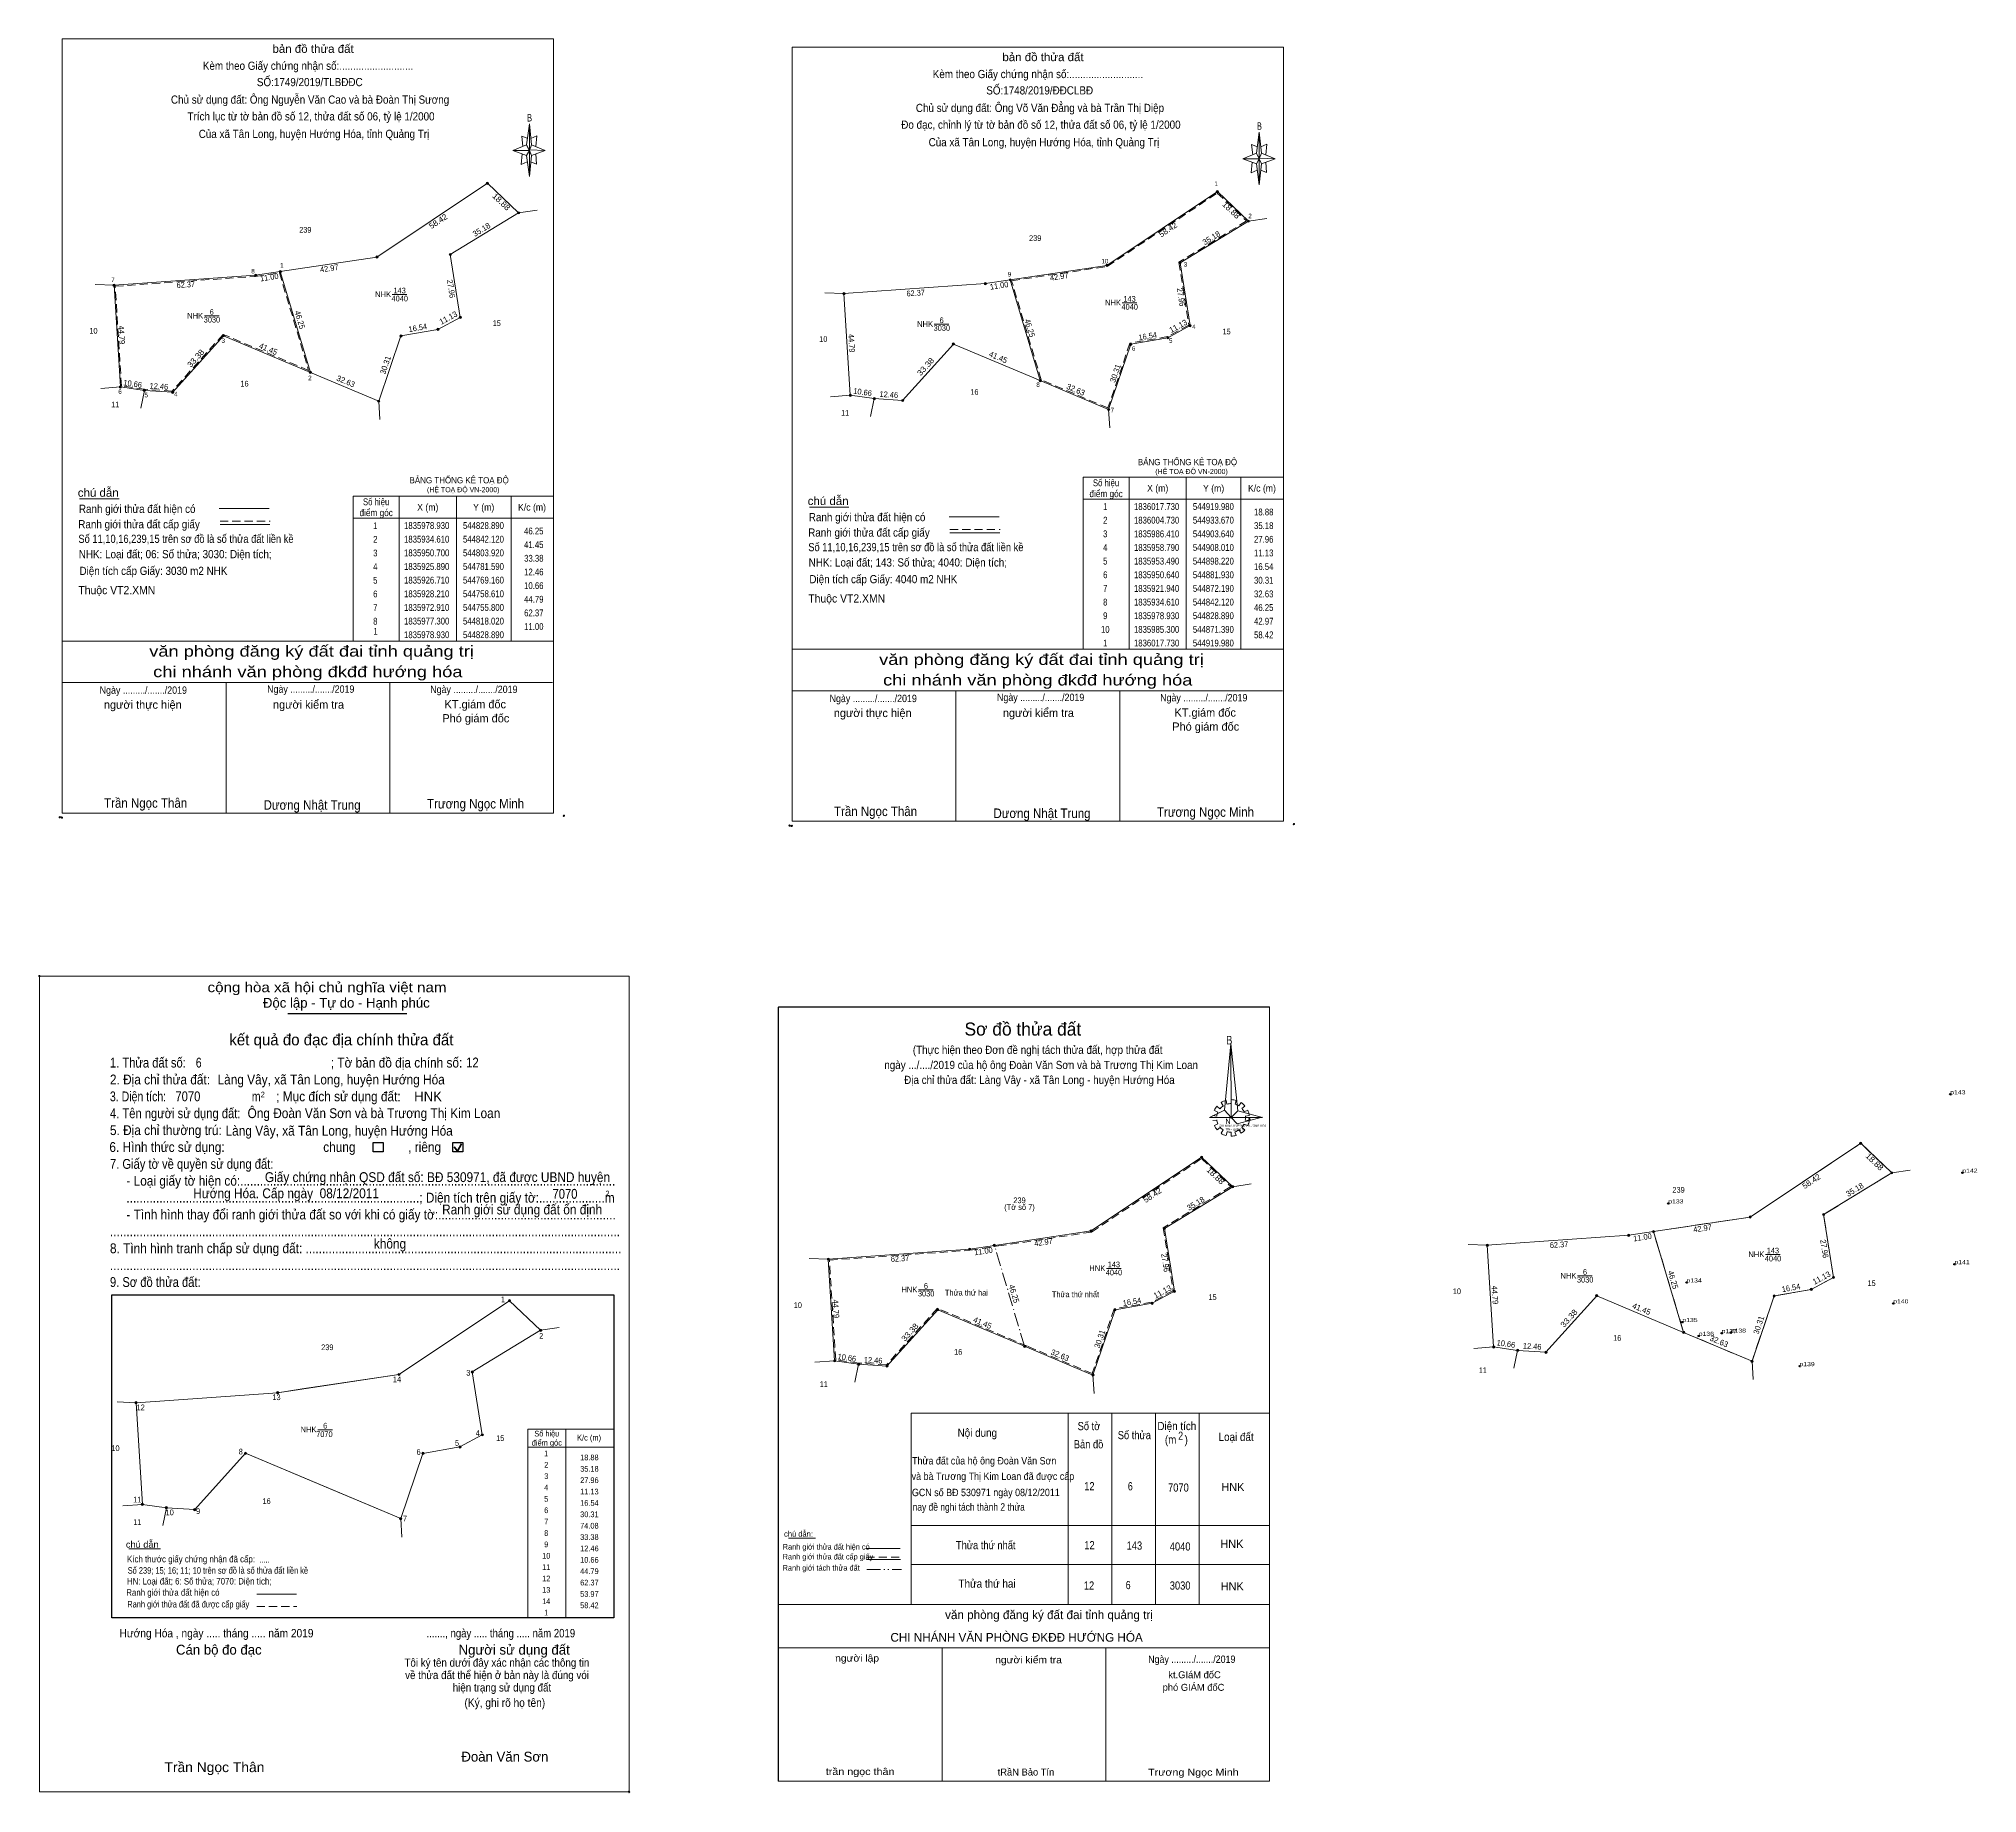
# Model space of a CAD drawing. Header units: metres. Extents: x 544119 to 544971, y 1835732 to 1836503.
import ezdxf
from ezdxf.enums import TextEntityAlignment as Align

# ---------------------------------------------------------------- set-up
doc = ezdxf.new("R2010")
doc.units = ezdxf.units.M
doc.header["$LTSCALE"] = 1.2
doc.header["$PDMODE"] = 32
doc.header["$PDSIZE"] = 0.6
for name, pattern in [('DASH_DOUBLE_DOT', [9.2, 5, -1.2, 0.3, -1.2, 0.3, -1.2]), ('DOT_DASHED', [7.7, 5, -1.2, 0.3, -1.2]), ('MEDIUM_DASHED', [4.5, 3, -1.5])]:
    doc.linetypes.add(name, pattern=pattern)
for name, color, linetype, lineweight in [('1', 7, 'Continuous', 13), ('10', 7, 'Continuous', 13), ('17', 7, 'Continuous', 13), ('2', 7, 'Continuous', 13), ('28', 7, 'Continuous', 13), ('5', 7, 'Continuous', 13), ('54', 7, 'Continuous', 13), ('6', 7, 'Continuous', 13), ('63', 7, 'Continuous', 13)]:
    doc.layers.add(name, color=color, linetype=linetype, lineweight=lineweight)
doc.layers.add('12', color=7, linetype='Continuous')
doc.layers.add('7', color=7, linetype='Continuous')

msp = doc.modelspace()

# ---------------------------------------------------------------- texts
at = {"layer": '1'}
for s, height, p in [('NHK', 2.5, (544270.35, 1836389.66)), ('NHK', 2.5, (544591.25, 1836386.01)), ('NHK', 2.5, (544187.73, 1836380.25)), ('NHK', 2.5, (544508.63, 1836376.6)), ('Sơ đồ thửa đất', 5.712, (544551.625, 1836065.08)), ('NHK', 2.5, (544874.1, 1835967.68)), ('HNK', 2.5, (544584.35, 1835961.57)), ('NHK', 2.5, (544791.48, 1835958.27)), ('HNK', 2.5, (544501.73, 1835952.16)), ('NHK', 2.5, (544237.59, 1835890.71))]:
    msp.add_text(s, height=height, dxfattribs=at).set_placement(p, align=Align.CENTER)
for s, width, p in [('4040', 0.85, (544277.685, 1836387.79)), ('143', 0.85, (544277.63, 1836391.3)), ('4040', 0.85, (544598.585, 1836384.14)), ('143', 0.85, (544598.53, 1836387.65)), ('3030', 0.85, (544195.095, 1836378.5)), ('6', 0.8, (544195.015, 1836381.89)), ('3030', 0.85, (544515.995, 1836374.85)), ('6', 0.8, (544515.915, 1836378.24)), ('4040', 0.85, (544881.435, 1835965.81)), ('143', 0.85, (544881.38, 1835969.32)), ('4040', 0.85, (544591.685, 1835959.7)), ('143', 0.85, (544591.63, 1835963.21)), ('6', 0.8, (544798.765, 1835959.91)), ('3030', 0.85, (544509.095, 1835950.41)), ('6', 0.8, (544509.015, 1835953.8)), ('3030', 0.85, (544798.845, 1835956.52)), ('6', 0.8, (544244.875, 1835892.35)), ('7070', 0.85, (544244.545, 1835888.6))]:
    msp.add_text(s, height=2.5, dxfattribs=dict(at, width=width)).set_placement(p, align=Align.CENTER)
for s, height, width, p in [('BẢNG THỐNG KÊ TOẠ ĐỘ ', 2.76, 0.95, (544602.18, 1836315.79)), ('BẢNG THỐNG KÊ TOẠ ĐỘ ', 2.76, 0.95, (544281.97, 1836307.8)), ('(HỆ TOẠ ĐỘ VN-2000)', 2.232, 0.9, (544609.86, 1836311.9)), ('(HỆ TOẠ ĐỘ VN-2000)', 2.232, 0.9, (544289.65, 1836303.91)), ('B', 3.803, 0.8, (544641.02, 1836061.15)), ('N', 2.377, 0.9, (544640.64, 1836026.18)), ('CHI NHÁNH VPĐKĐĐ-HƯỚNG HÓA', 0.8997, 0.95, (544637.88, 1836024.98)), ('TỈNH quảng trị', 0.9, 1.05, (544640.78, 1836023.42))]:
    msp.add_text(s, height=height, dxfattribs=dict(at, width=width)).set_placement(p)
for s, height, p in [('văn phòng đăng ký đất đai tỉnh quảng trị', 3.84, (544608.79, 1835808.57)), ('CHI NHÁNH VĂN PHÒNG ĐKĐĐ HƯỚNG HÓA', 3.84, (544604.33, 1835798.64)), ('phó GIÁM đốC', 3.07, (544640.23, 1835777.05)), ('kt.GIáM đốC', 3.07, (544638.62, 1835782.58)), ('tRầN Bảo Tín', 3.07, (544565.42, 1835739.82))]:
    msp.add_text(s, height=height, dxfattribs=at).set_placement(p, align=Align.RIGHT)
for s, height, width, p in [('người lập', 3.072, 1.1, (544488.39, 1835789.9)), ('người kiểm tra', 3.072, 1.1, (544568.78, 1835789.16)), ('trần ngọc thân', 3.072, 1.15, (544495.18, 1835740.03)), ('Trương Ngọc Minh', 3.07, 1.15, (544646.53, 1835739.73))]:
    msp.add_text(s, height=height, dxfattribs=dict(at, width=width)).set_placement(p, align=Align.RIGHT)
at = {"layer": '12', "width": 1.25}
for s, p in [('p143', (544959.37, 1836039.26)), ('p142', (544964.67, 1836004.78)), ('p133', (544835.37, 1835991.28)), ('p141', (544961.21, 1835964.57)), ('p134', (544843.4, 1835956.54)), ('p140', (544934.27, 1835947.34)), ('p135', (544841.58, 1835939.12)), ('p136', (544848.77, 1835933.08)), ('p137', (544858.84, 1835934.25)), ('p138', (544862.85, 1835934.48)), ('p139', (544893.07, 1835919.75))]:
    msp.add_text(s, height=1.8, dxfattribs=at).set_placement(p)
at = {"layer": '2'}
for s, height, width, p in [('cộng hòa xã hội chủ nghĩa việt nam', 4.327, 1.15, (544193.18, 1836084.14)), ('1. Thửa đất số:', 4.327, 0.85, (544150.26, 1836051.01)), ('6', 4.33, 0.8, (544188, 1836051.01)), ('; Tờ bản đồ địa chính số:', 4.327, 0.9, (544247.34, 1836051.01)), ('12', 4.33, 0.85, (544306.89, 1836051.07)), ('2. Địa chỉ thửa đất:', 4.327, 0.9, (544150.26, 1836043.6)), (' Làng Vây, xã Tân Long, huyện Hướng Hóa', 4.33, 0.9, (544196.12, 1836043.6)), ('3. Diện tích:', 4.327, 0.8, (544150.26, 1836036.17)), ('7070', 4.33, 0.85, (544179.06, 1836036.2)), ('m', 4.327, 0.8, (544212.63, 1836036.17)), ('2', 2.472, 0.8, (544216.52, 1836037.91)), ('; Mục đích sử dụng đất:', 4.327, 0.9, (544223.35, 1836036.17)), ('4. Tên người sử dụng đất:', 4.327, 0.85, (544150.26, 1836028.76)), ('Ông Đoàn Văn Sơn và bà Trương Thị Kim Loan', 4.33, 0.9, (544210.76, 1836028.79)), ('5. Địa chỉ thường trú:', 4.327, 0.9, (544150.26, 1836021.34)), ('Làng Vây, xã Tân Long, huyện Hướng Hóa', 4.33, 0.9, (544201.09, 1836021.08)), ('6. Hình thức sử dụng:', 4.327, 0.9, (544150.01, 1836013.92)), ('7. Giấy tờ về quyền sử dụng đất:', 4.327, 0.85, (544150.26, 1836006.5)), ('chung                , riêng', 4.327, 0.9, (544244.03, 1836013.92)), ('     - Loại giấy tờ hiện có:..................................................................................................................', 4.327, 0.9, (544150.26, 1835999.09)), ('Giấy chứng nhận QSD đất số: BĐ 530971, đã được UBND huyện', 4.33, 0.9, (544218.38, 1836000.68)), ('     .........................................................................................; Diện tích trên giấy tờ:....................m', 4.327, 0.9, (544150.26, 1835991.66)), ('Hướng Hóa. Cấp ngày  08/12/2011', 4.33, 0.9, (544186.88, 1835993.58)), ('7070', 4.33, 0.85, (544344.84, 1835993.34)), ('2', 2.472, 0.8, (544368.09, 1835994.4)), ('     - Tình hình thay đổi ranh giới thửa đất so với khi có giấy tờ:......................................................', 4.327, 0.9, (544150.26, 1835984.26)), ('Ranh giới sử dụng đất ổn định', 4.332, 0.9, (544296.29, 1835986.46)), ('...........................................................................................................................................................', 4.327, 0.9, (544150.26, 1835976.83)), ('8. Tình hình tranh chấp sử dụng đất: ................................................................................................', 4.327, 0.9, (544150.26, 1835969.41)), ('không', 4.327, 0.9, (544266.29, 1835971.45)), ('...........................................................................................................................................................', 4.327, 0.9, (544150.26, 1835962)), ('9. Sơ đồ thửa đất:', 4.327, 0.85, (544150.26, 1835954.58)), ('Hướng Hóa , ngày ..... tháng ..... năm 2019', 3.706, 0.9, (544154.49, 1835800.54)), ('......., ngày ..... tháng ..... năm 2019', 3.706, 0.85, (544289.46, 1835800.54)), ('(Ký, ghi rõ họ tên)', 3.709, 0.9, (544306.13, 1835770)), ('Trần Ngọc Thân', 4.33, 1.05, (544174.23, 1835741.32))]:
    msp.add_text(s, height=height, dxfattribs=dict(at, width=width)).set_placement(p)
for s, height, p in [('Độc lập - Tự do - Hạnh phúc', 4.327, (544217.51, 1836077.32)), ('HNK', 4.33, (544284.02, 1836036.14)), ('Cán bộ đo đạc', 4.327, (544179.31, 1835792.96)), ('Người sử dụng đất', 4.327, (544303.55, 1835792.96)), ('Đoàn Văn Sơn', 4.33, (544304.77, 1835745.95))]:
    msp.add_text(s, height=height, dxfattribs=at).set_placement(p)
for s, height, p in [('kết quả đo đạc địa chính thửa đất', 4.945, (544252.01, 1836060.78)), ('.', 1.236, (544378.458, 1835732.04))]:
    msp.add_text(s, height=height, dxfattribs=at).set_placement(p, align=Align.CENTER)
for s, height, width, p in [('.....', 2.4, 0.95, (544218.16, 1835833.45)), ('Tôi ký tên dưới đây xác nhận các thông tin', 3.575, 0.9, (544320.375, 1835787.67)), ('về thửa đất thể hiện ở bản này là đúng vói', 3.575, 0.9, (544320.45, 1835782.21)), ('hiện trạng sử dụng đất', 3.575, 0.9, (544322.61, 1835776.74))]:
    msp.add_text(s, height=height, dxfattribs=dict(at, width=width)).set_placement(p, align=Align.CENTER)
at = {"layer": '28'}
for s, height, width, p in [('1', 2, 0.85, (544636.575, 1836438.49)), ('239', 2.5, 0.85, (544236.145, 1836418)), ('2', 2, 0.9, (544651.495, 1836424.35)), ('239', 2.5, 0.85, (544557.045, 1836414.35)), ('1', 2, 0.85, (544225.845, 1836402.6)), ('10', 2, 0.95, (544587.68, 1836404.47)), ('3', 2, 0.9, (544623.13, 1836403.08)), ('7', 2, 0.9, (544151.6, 1836396.25)), ('8', 2, 0.9, (544213.155, 1836400.07)), ('9', 2, 0.9, (544545.755, 1836398.73)), ('15', 2.5, 0.8, (544320.33, 1836376.96)), ('4', 2, 0.9, (544626.775, 1836375.59)), ('10', 2.5, 0.85, (544143.005, 1836373.62)), ('3', 2, 0.9, (544200.09, 1836369.56)), ('10', 2.5, 0.85, (544463.905, 1836369.97)), ('5', 2, 0.9, (544616.625, 1836369.54)), ('15', 2.5, 0.8, (544641.23, 1836373.31)), ('6', 2, 0.9, (544600.335, 1836366.07)), ('16', 2.5, 0.85, (544209.42, 1836350.37)), ('2', 2, 0.9, (544238.165, 1836353.13)), ('8', 2, 0.9, (544558.295, 1836350.21)), ('11', 2.5, 0.75, (544152.585, 1836341.17)), ('6', 2, 0.9, (544154.685, 1836347.13)), ('5', 2, 0.9, (544166.205, 1836345.65)), ('4', 2, 0.9, (544179.225, 1836346.05)), ('16', 2.5, 0.85, (544530.32, 1836346.72)), ('11', 2.5, 0.75, (544473.485, 1836337.52)), ('7', 2, 0.9, (544590.99, 1836339.04)), ('239', 2.5, 0.85, (544550.145, 1835991.41)), ('239', 2.5, 0.85, (544839.895, 1835996.02)), ('(Tờ số 7)', 2.5, 0.9, (544550.145, 1835988.41)), ('15', 2.5, 0.8, (544635.02, 1835948.87)), ('10', 2.5, 0.85, (544742.435, 1835951.42)), ('15', 2.5, 0.8, (544924.77, 1835954.98)), ('10', 2.5, 0.85, (544452.685, 1835945.31)), ('239', 2.5, 0.85, (544245.835, 1835926.81)), ('16', 2.5, 0.85, (544523.2, 1835924.79)), ('16', 2.5, 0.85, (544812.95, 1835930.9)), ('11', 2.5, 0.75, (544753.835, 1835916.69)), ('11', 2.5, 0.75, (544464.085, 1835910.58)), ('10', 2.5, 0.85, (544152.695, 1835882.43)), ('15', 2.5, 0.8, (544321.87, 1835886.87)), ('16', 2.5, 0.85, (544219.11, 1835859.18)), ('11', 2.5, 0.75, (544162.275, 1835849.98))]:
    msp.add_text(s, height=height, dxfattribs=dict(at, width=width)).set_placement(p, align=Align.CENTER)
at = {"layer": '5'}
for s, height, width, p in [('bản đồ thửa đất', 3.6, 1.05, (544239.575, 1836497.03)), ('bản đồ thửa đất', 3.6, 1.05, (544560.47, 1836493.38)), ('Kèm theo Giấy chứng nhận số:...........................', 3.6, 0.9, (544237.36, 1836489.57)), ('Kèm theo Giấy chứng nhận số:...........................', 3.6, 0.9, (544558.255, 1836485.92)), ('SỐ:1749/2019/TLBĐĐC', 3.6, 0.9, (544238.115, 1836482.39)), ('SỐ:1748/2019/ĐĐCLBĐ', 3.6, 0.9, (544559.02, 1836478.74)), ('Chủ sử dụng đất: Ông Nguyễn Văn Cao và bà Đoàn Thị Sương', 3.6, 0.9, (544238.24, 1836474.69)), ('Trích lục từ tờ bản đồ số 12, thửa đất số 06, tỷ lệ 1/2000 ', 3.6, 0.9, (544239.275, 1836467.32)), ('Chủ sử dụng đất: Ông Võ Văn Đẳng và bà Trần Thị Diệp', 3.6, 0.9, (544559.145, 1836471.04)), ('Của xã Tân Long, huyện Hướng Hóa, tỉnh Quảng Trị', 3.6, 0.9, (544239.975, 1836459.61)), ('B', 3.306, 0.75, (544334.72, 1836466.85)), ('Đo đạc, chỉnh lý từ tờ bản đồ số 12, thửa đất số 06, tỷ lệ 1/2000 ', 3.6, 0.9, (544560.17, 1836463.67)), ('B', 3.306, 0.75, (544655.62, 1836463.2)), ('Của xã Tân Long, huyện Hướng Hóa, tỉnh Quảng Trị', 3.6, 0.9, (544560.875, 1836455.96)), ('văn phòng đăng ký đất đai tỉnh quảng trị', 4.8, 1.25, (544238.905, 1836231.64)), ('văn phòng đăng ký đất đai tỉnh quảng trị', 4.8, 1.25, (544559.8, 1836227.99)), ('chi nhánh văn phòng đkđđ hướng hóa', 4.8, 1.25, (544237.265, 1836222.61)), ('chi nhánh văn phòng đkđđ hướng hóa', 4.8, 1.25, (544558.16, 1836218.96)), ('Ngày ........./......./2019', 3.24, 0.9, (544164.93, 1836215.29)), ('Ngày ........./......./2019', 3.24, 0.9, (544238.55, 1836215.75)), ('Ngày ........./......./2019', 3.24, 0.9, (544310.26, 1836215.63)), ('Ngày ........./......./2019', 3.24, 0.9, (544485.83, 1836211.64)), ('Ngày ........./......./2019', 3.24, 0.9, (544559.45, 1836212.1)), ('Ngày ........./......./2019', 3.24, 0.9, (544631.16, 1836211.98)), ('Trần Ngọc Thân', 4.2, 0.9, (544165.96, 1836165.21)), ('Dương Nhật Trung', 4.2, 0.9, (544239.14, 1836164.34)), ('Trương Ngọc Minh', 4.2, 0.9, (544311.015, 1836164.89)), ('Trần Ngọc Thân', 4.2, 0.9, (544486.86, 1836161.56)), ('Dương Nhật Trung', 4.2, 0.9, (544560.04, 1836160.69)), ('Trương Ngọc Minh', 4.2, 0.9, (544631.915, 1836161.24))]:
    msp.add_text(s, height=height, dxfattribs=dict(at, width=width)).set_placement(p, align=Align.CENTER)
for s, p in [('người thực hiện', (544164.71, 1836208.72)), ('người kiểm tra', (544237.565, 1836208.77)), ('Phó giám đốc', (544311.115, 1836202.75)), ('KT.giám đốc', (544310.88, 1836208.91)), ('người thực hiện', (544485.61, 1836205.07)), ('người kiểm tra', (544558.465, 1836205.12)), ('KT.giám đốc', (544631.78, 1836205.26)), ('Phó giám đốc', (544632.015, 1836199.1))]:
    msp.add_text(s, height=3.6, dxfattribs=at).set_placement(p, align=Align.CENTER)
at = {"layer": '6'}
for s, height, width, p in [('chú dẫn', 3.6, 1.05, (544136.13, 1836301.92)), ('chú dẫn', 3.6, 1.05, (544457.03, 1836298.27)), ('Ranh giới thửa đất cấp giấy', 3.6, 0.9, (544136.35, 1836288.05)), ('Ranh giới thửa đất hiện có ', 3.6, 0.9, (544136.61, 1836294.81)), ('Ranh giới thửa đất hiện có ', 3.6, 0.9, (544457.51, 1836291.16)), ('Số 11,10,16,239,15 trên sơ đồ là số thửa đất liền kề', 3.6, 0.85, (544136.39, 1836281.63)), ('Ranh giới thửa đất cấp giấy', 3.6, 0.9, (544457.25, 1836284.4)), ('NHK: Loại đất; 06: Số thửa; 3030: Diện tích;', 3.6, 0.9, (544136.56, 1836274.89)), ('Số 11,10,16,239,15 trên sơ đồ là số thửa đất liền kề', 3.6, 0.85, (544457.29, 1836277.98)), ('NHK: Loại đất; 143: Số thửa; 4040: Diện tích;', 3.6, 0.9, (544457.46, 1836271.24)), ('Diện tích cấp Giấy: 3030 m2 NHK', 3.6, 0.9, (544136.87, 1836267.55)), ('Diện tích cấp Giấy: 4040 m2 NHK', 3.6, 0.9, (544457.77, 1836263.9)), ('Thuộc VT2.XMN', 3.6, 0.95, (544136.39, 1836259.07)), ('Thuộc VT2.XMN', 3.6, 0.95, (544457.29, 1836255.42)), ('Nội dung', 3.6, 0.9, (544522.93, 1835888.7)), ('Số tờ', 3.6, 0.85, (544575.71, 1835891.62)), ('Số thửa', 3.6, 0.85, (544593.35, 1835887.66)), ('Diện tích', 3.6, 0.9, (544610.77, 1835891.65)), ('Bản đồ', 3.6, 0.85, (544574.03, 1835883.63)), ('(m   )', 3.6, 0.9, (544614.06, 1835885.67)), ('2', 3.6, 0.8, (544619.92, 1835887.38)), ('Loại đất', 3.6, 0.9, (544637.68, 1835886.87)), ('Thửa đất của hộ ông Đoàn Văn Sơn', 3.26, 0.9, (544502.92, 1835876.55)), ('và bà Trương Thị Kim Loan đã được cấp ', 3.26, 0.9, (544502.74, 1835869.74)), ('GCN số BĐ 530971 ngày 08/12/2011', 3.26, 0.9, (544502.85, 1835862.62)), ('12', 3.6, 0.85, (544578.59, 1835865.18)), ('6', 3.6, 0.8, (544597.79, 1835865.18)), ('7070', 3.6, 0.85, (544615.45, 1835864.6)), ('nay đề nghi tách thành 2 thửa', 3.264, 0.85, (544503.17, 1835856.24)), ('chú dẫn', 2.88, 1.05, (544157.27, 1835839.96)), ('Ranh giới thửa đất hiện có ', 2.469, 0.9, (544446.05, 1835839.12)), ('Thửa thứ nhất', 3.6, 0.85, (544522.21, 1835839.3)), ('12', 3.6, 0.85, (544578.64, 1835839.28)), ('143', 3.6, 0.85, (544597.24, 1835839.09)), ('4040', 3.6, 0.85, (544616.22, 1835838.7)), ('Kích thước giấy chứng nhận đã cấp:', 2.88, 0.9, (544157.79, 1835833.52)), ('Số 239; 15; 16; 11; 10 trên sơ đồ là số thửa đất liền kề', 2.88, 0.85, (544158.06, 1835828.53)), ('Ranh giới tách thửa đất', 2.469, 0.9, (544446, 1835829.88)), ('Ranh giới thửa đất cấp giấy', 2.469, 0.9, (544446.02, 1835834.78)), ('HN: Loại đất; 6: Số thửa; 7070: Diện tích;', 2.88, 0.9, (544157.71, 1835823.78)), ('Thửa thứ hai', 3.6, 0.9, (544523.36, 1835822.38)), ('12', 3.6, 0.85, (544578.44, 1835821.54)), ('6', 3.6, 0.8, (544596.85, 1835821.74)), ('3030', 3.6, 0.85, (544616.22, 1835821.54)), ('Ranh giới thửa đất hiện có ', 2.88, 0.9, (544157.42, 1835818.85)), ('Ranh giới thửa đất đã được cấp giấy', 2.88, 0.85, (544157.87, 1835813.69))]:
    msp.add_text(s, height=height, dxfattribs=dict(at, width=width)).set_placement(p)
for s, height, p in [('HNK', 3.6, (544638.88, 1835864.84)), ('chú dẫn:', 2.469, (544446.65, 1835844.79)), ('HNK', 3.6, (544638.44, 1835839.82)), ('HNK', 3.6, (544638.59, 1835821.2))]:
    msp.add_text(s, height=height, dxfattribs=at).set_placement(p)
at = {"layer": '6', "width": 0.9}
msp.add_text('Ngày ........./......./2019', height=3.24, dxfattribs=at).set_placement((544625.9, 1835789.32), align=Align.CENTER)
at = {"layer": '63'}
for s, rotation, width, p in [('18.88', 316.481, 1.1, (544321.464, 1836430.65)), ('18.88', 316.481, 1.1, (544642.364, 1836427)), ('58.42', 33.72, 1.05, (544295.251, 1836421.937)), ('58.42', 33.72, 1.05, (544616.151, 1836418.287)), ('42.97', 8.524, 0.9, (544246.87, 1836401.079)), ('62.37', 4.036, 0.85, (544183.687, 1836393.889)), ('11.00', 8.528, 0.9, (544220.475, 1836397.146)), ('27.96', 278.991, 0.9, (544299.037, 1836393.155)), ('11.00', 8.528, 0.9, (544541.375, 1836393.496)), ('42.97', 8.524, 0.9, (544567.77, 1836397.429)), ('62.37', 4.036, 0.85, (544504.587, 1836390.239)), ('27.96', 278.991, 0.9, (544619.937, 1836389.505)), ('46.25', 286.621, 0.95, (544232.582, 1836379.328)), ('16.54', 9.924, 0.9, (544285.8, 1836374.943)), ('46.25', 286.621, 0.95, (544553.482, 1836375.678)), ('44.79', 273.597, 0.9, (544154.191, 1836372.968)), ('44.79', 273.597, 0.9, (544475.091, 1836369.318)), ('16.54', 9.924, 0.9, (544606.7, 1836371.293)), ('33.38', 48.012, 1.1, (544188.899, 1836361.919)), ('30.31', 71.254, 0.95, (544272.578, 1836359.408)), ('33.38', 48.012, 1.1, (544509.799, 1836358.269)), ('10.66', 351.908, 0.9, (544160.094, 1836350.355)), ('12.46', 356.226, 0.9, (544171.723, 1836349.226)), ('30.31', 71.254, 0.95, (544593.478, 1836355.758)), ('10.66', 351.908, 0.9, (544480.994, 1836346.705)), ('12.46', 356.226, 0.9, (544492.623, 1836345.576)), ('18.88', 316.481, 1.1, (544925.214, 1836008.67)), ('18.88', 316.481, 1.1, (544635.464, 1836002.56)), ('58.42', 33.72, 1.05, (544899.001, 1835999.957)), ('58.42', 33.72, 1.05, (544609.251, 1835993.847)), ('11.00', 8.528, 0.9, (544824.225, 1835975.166)), ('42.97', 8.524, 0.9, (544850.62, 1835979.099)), ('62.37', 4.036, 0.85, (544497.687, 1835965.799)), ('11.00', 8.528, 0.9, (544534.475, 1835969.056)), ('42.97', 8.524, 0.9, (544560.87, 1835972.989)), ('27.96', 278.991, 0.9, (544613.037, 1835965.065)), ('62.37', 4.036, 0.85, (544787.437, 1835971.909)), ('27.96', 278.991, 0.9, (544902.787, 1835971.175)), ('46.25', 286.621, 0.95, (544836.332, 1835957.348)), ('46.25', 286.621, 0.95, (544546.582, 1835951.238)), ('44.79', 273.597, 0.9, (544757.941, 1835950.988)), ('16.54', 9.924, 0.9, (544889.55, 1835952.963)), ('44.79', 273.597, 0.9, (544468.191, 1835944.878)), ('16.54', 9.924, 0.9, (544599.8, 1835946.853)), ('33.38', 48.012, 1.1, (544792.649, 1835939.939)), ('33.38', 48.012, 1.1, (544502.899, 1835933.829)), ('30.31', 71.254, 0.95, (544586.578, 1835931.318)), ('30.31', 71.254, 0.95, (544876.328, 1835937.428)), ('10.66', 351.908, 0.9, (544763.844, 1835928.375)), ('12.46', 356.226, 0.9, (544775.473, 1835927.246)), ('10.66', 351.908, 0.9, (544474.094, 1835922.265)), ('12.46', 356.226, 0.9, (544485.723, 1835921.136))]:
    msp.add_text(s, height=2.5, rotation=rotation, dxfattribs=dict(at, width=width)).set_placement(p, align=Align.CENTER)
for s, rotation, p in [('35.18', 31.386, (544314.264, 1836418.246)), ('35.18', 31.386, (544635.164, 1836414.596)), ('11.13', 28.43, (544299.61, 1836379.469)), ('11.13', 28.43, (544620.51, 1836375.819)), ('41.45', 337.159, (544219.4, 1836365.744)), ('41.45', 337.159, (544540.3, 1836362.094)), ('32.63', 337.152, (544253.47, 1836351.512)), ('32.63', 337.152, (544574.37, 1836347.862)), ('35.18', 31.386, (544628.264, 1835990.156)), ('35.18', 31.386, (544918.014, 1835996.266)), ('11.13', 28.43, (544903.36, 1835957.489)), ('11.13', 28.43, (544613.61, 1835951.379)), ('41.45', 337.159, (544823.15, 1835943.764)), ('41.45', 337.159, (544533.4, 1835937.654)), ('32.63', 337.152, (544567.47, 1835923.422)), ('32.63', 337.152, (544857.22, 1835929.532))]:
    msp.add_text(s, height=2.5, rotation=rotation, dxfattribs=at).set_placement(p, align=Align.CENTER)
for s, height, width, p in [('Số hiệu', 3, 0.85, (544588.205, 1836306.55)), ('Số hiệu', 3, 0.85, (544267.295, 1836298.2)), ('điểm góc', 3, 0.9, (544588.22, 1836301.75)), ('X (m)', 3, 0.95, (544610.905, 1836304.15)), ('Y (m)', 3, 0.95, (544635.49, 1836304.15)), ('K/c (m)', 3, 0.95, (544656.74, 1836304.15)), ('điểm góc', 3, 0.9, (544267.31, 1836293.4)), ('X (m)', 3, 0.95, (544289.995, 1836295.8)), ('Y (m)', 3, 0.95, (544314.58, 1836295.8)), ('K/c (m)', 3, 0.95, (544335.83, 1836295.8)), (' 2', 3, 0.85, (544587.38, 1836290.11)), (' 1', 3, 0.75, (544587.38, 1836296.11)), ('1836017.730', 3, 0.85, (544610.425, 1836296.11)), ('1836004.730', 3, 0.85, (544610.425, 1836290.11)), ('544919.980', 3, 0.85, (544635.385, 1836296.11)), ('544933.670', 3, 0.85, (544635.385, 1836290.11)), (' 2', 3, 0.85, (544266.46, 1836281.69)), (' 1', 3, 0.75, (544266.46, 1836287.69)), ('1835978.930', 3, 0.85, (544289.515, 1836287.76)), ('1835934.610', 3, 0.85, (544289.515, 1836281.76)), ('544828.890', 3, 0.85, (544314.475, 1836287.76)), ('544842.120', 3, 0.85, (544314.475, 1836281.76)), (' 3', 3, 0.8, (544587.375, 1836284.11)), ('1835986.410', 3, 0.85, (544610.425, 1836284.11)), ('544903.640', 3, 0.85, (544635.385, 1836284.11)), (' 3', 3, 0.8, (544266.455, 1836275.69)), ('1835950.700', 3, 0.85, (544289.515, 1836275.76)), ('544803.920', 3, 0.85, (544314.475, 1836275.76)), (' 4', 3, 0.85, (544587.38, 1836278.11)), (' 5', 3, 0.8, (544587.38, 1836272.11)), ('1835958.790', 3, 0.85, (544610.425, 1836278.11)), ('1835953.490', 3, 0.85, (544610.425, 1836272.11)), ('544908.010', 3, 0.85, (544635.385, 1836278.11)), ('544898.220', 3, 0.85, (544635.385, 1836272.11)), (' 4', 3, 0.85, (544266.46, 1836269.69)), (' 5', 3, 0.8, (544266.46, 1836263.69)), ('1835925.890', 3, 0.85, (544289.515, 1836269.76)), ('1835926.710', 3, 0.85, (544289.515, 1836263.76)), ('544781.590', 3, 0.85, (544314.475, 1836269.76)), ('544769.160', 3, 0.85, (544314.475, 1836263.76)), (' 6', 3, 0.85, (544587.38, 1836266.11)), ('1835950.640', 3, 0.85, (544610.425, 1836266.11)), ('544881.930', 3, 0.85, (544635.385, 1836266.11)), (' 6', 3, 0.85, (544266.46, 1836257.69)), ('1835928.210', 3, 0.85, (544289.515, 1836257.76)), ('544758.610', 3, 0.85, (544314.475, 1836257.76)), (' 7', 3, 0.8, (544587.385, 1836260.11)), ('1835921.940', 3, 0.85, (544610.425, 1836260.11)), ('544872.190', 3, 0.85, (544635.385, 1836260.11)), (' 7', 3, 0.8, (544266.465, 1836251.69)), ('1835972.910', 3, 0.85, (544289.515, 1836251.76)), ('544755.800', 3, 0.85, (544314.475, 1836251.76)), (' 9', 3, 0.85, (544587.375, 1836248.11)), (' 8', 3, 0.8, (544587.385, 1836254.11)), ('1835934.610', 3, 0.85, (544610.425, 1836254.11)), ('1835978.930', 3, 0.85, (544610.425, 1836248.11)), ('544842.120', 3, 0.85, (544635.385, 1836254.11)), ('544828.890', 3, 0.85, (544635.385, 1836248.11)), (' 8', 3, 0.8, (544266.465, 1836245.69)), (' 1', 3, 0.75, (544266.57, 1836241.29)), ('1835977.300', 3, 0.85, (544289.515, 1836245.76)), ('1835978.930', 3, 0.85, (544289.515, 1836239.76)), ('544818.020', 3, 0.85, (544314.475, 1836245.76)), ('544828.890', 3, 0.85, (544314.475, 1836239.76)), (' 10', 3, 0.85, (544587.37, 1836242.11)), ('1835985.300', 3, 0.85, (544610.425, 1836242.11)), ('544871.390', 3, 0.85, (544635.385, 1836242.11)), (' 1', 3, 0.75, (544587.38, 1836236.11)), ('1836017.730', 3, 0.85, (544610.425, 1836236.11)), ('544919.980', 3, 0.85, (544635.385, 1836236.11)), ('Thửa thứ hai', 2.5, 0.9, (544526.81, 1835950.81)), ('Thửa thứ nhất', 2.5, 0.85, (544574.77, 1835950.08)), ('Số hiệu', 2.5, 0.85, (544342.33, 1835888.86)), ('điểm góc', 2.5, 0.9, (544342.33, 1835884.86)), ('K/c (m)', 2.5, 0.95, (544360.91, 1835887.08)), (' 2', 2.5, 0.85, (544341.63, 1835875.16)), (' 1', 2.5, 0.75, (544341.625, 1835880.16)), (' 4', 2.5, 0.85, (544341.625, 1835865.16)), (' 3', 2.5, 0.8, (544341.63, 1835870.16)), (' 5', 2.5, 0.8, (544341.63, 1835860.16)), (' 6', 2.5, 0.85, (544341.63, 1835855.16)), (' 7', 2.5, 0.8, (544341.63, 1835850.16)), (' 9', 2.5, 0.85, (544341.625, 1835840.16)), (' 8', 2.5, 0.8, (544341.63, 1835845.16)), (' 10', 2.5, 0.85, (544341.625, 1835835.16)), (' 11', 2.5, 0.8, (544341.625, 1835830.16)), (' 12', 2.5, 0.85, (544341.63, 1835825.16)), (' 14', 2.5, 0.85, (544341.625, 1835815.16)), (' 13', 2.5, 0.85, (544341.63, 1835820.16)), (' 1', 2.5, 0.75, (544341.625, 1835810.16))]:
    msp.add_text(s, height=height, dxfattribs=dict(at, width=width)).set_placement(p, align=Align.CENTER)
for s, height, width, p in [('18.88', 3, 0.85, (544661.79, 1836293.71)), ('46.25', 3, 0.85, (544340.87, 1836285.36)), ('35.18', 3, 0.85, (544661.79, 1836287.71)), ('27.96', 3, 0.85, (544661.78, 1836281.71)), ('41.45', 3, 0.85, (544340.87, 1836279.36)), ('33.38', 3, 0.85, (544340.88, 1836273.36)), ('11.13', 3, 0.85, (544661.78, 1836275.71)), ('12.46', 3, 0.85, (544340.88, 1836267.36)), ('30.31', 3, 0.85, (544661.79, 1836263.71)), ('16.54', 3, 0.85, (544661.79, 1836269.71)), ('44.79', 3, 0.85, (544340.88, 1836255.36)), ('10.66', 3, 0.85, (544340.88, 1836261.36)), ('32.63', 3, 0.85, (544661.78, 1836257.71)), ('62.37', 3, 0.85, (544340.88, 1836249.36)), ('46.25', 3, 0.85, (544661.78, 1836251.71)), ('11.00', 3, 0.85, (544340.88, 1836243.36)), ('42.97', 3, 0.85, (544661.79, 1836245.71)), ('58.42', 3, 0.85, (544661.78, 1836239.71)), (' 1', 2.5, 0.75, (544323.94, 1835947.86)), (' 2', 2.5, 0.85, (544340.76, 1835931.83)), (' 3', 2.5, 0.8, (544308.7, 1835915.6)), (' 14', 2.5, 0.85, (544278.27, 1835912.68)), (' 12', 2.5, 0.85, (544165.59, 1835900.39)), (' 13', 2.5, 0.85, (544225.28, 1835904.84)), (' 4', 2.5, 0.85, (544312.88, 1835889.11)), (' 8', 2.5, 0.8, (544208.67, 1835880.97)), (' 6', 2.5, 0.85, (544286.88, 1835880.76)), (' 5', 2.5, 0.8, (544303.75, 1835884.74)), ('35.18', 2.5, 0.85, (544365.11, 1835873.38)), ('18.88', 2.5, 0.85, (544365.11, 1835878.38)), ('27.96', 2.5, 0.85, (544365.11, 1835868.38)), ('11.13', 2.5, 0.85, (544365.11, 1835863.38)), (' 11', 2.5, 0.8, (544164.03, 1835859.85)), (' 9', 2.5, 0.85, (544189.92, 1835854.75)), ('16.54', 2.5, 0.85, (544365.11, 1835858.38)), (' 10', 2.5, 0.85, (544178.35, 1835854.23)), (' 7', 2.5, 0.8, (544280.88, 1835851.57)), ('30.31', 2.5, 0.85, (544365.11, 1835853.38)), ('74.08', 2.5, 0.85, (544365.11, 1835848.38)), ('33.38', 2.5, 0.85, (544365.11, 1835843.38)), ('12.46', 2.5, 0.85, (544365.11, 1835838.38)), ('10.66', 2.5, 0.85, (544365.11, 1835833.38)), ('44.79', 2.5, 0.85, (544365.11, 1835828.38)), ('62.37', 2.5, 0.85, (544365.11, 1835823.38)), ('53.97', 2.5, 0.85, (544365.11, 1835818.38)), ('58.42', 2.5, 0.85, (544365.11, 1835813.38))]:
    msp.add_text(s, height=height, dxfattribs=dict(at, width=width)).set_placement(p, align=Align.RIGHT)
at = {"layer": '7', "width": 0.9}
for s, p in [('ngày .../..../2019 của hộ ông Đoàn Văn Sơn và bà Trương Thị Kim Loan', (544559.665, 1836050.35)), ('(Thực hiện theo Đơn đề nghị tách thửa đất, hợp thửa đất ', (544558.74, 1836057.02)), ('Địa chỉ thửa đất: Làng Vây - xã Tân Long - huyện Hướng Hóa ', (544559.515, 1836043.8))]:
    msp.add_text(s, height=3.6, dxfattribs=at).set_placement(p, align=Align.CENTER)

# ---------------------------------------------------------------- hatches: boundary and pattern name
at = {"layer": '63'}
for points in [[(544316.73, 1836439.71, 1), (544315.73, 1836439.71, 1)], [(544637.63, 1836436.06, 1), (544636.63, 1836436.06, 1)], [(544330.42, 1836426.71, 1), (544329.42, 1836426.71, 1)], [(544651.32, 1836423.06, 1), (544650.32, 1836423.06, 1)], [(544268.14, 1836407.28, 1), (544267.14, 1836407.28, 1)], [(544300.39, 1836408.39, 1), (544299.39, 1836408.39, 1)], [(544589.04, 1836403.63, 1), (544588.04, 1836403.63, 1)], [(544621.29, 1836404.74, 1), (544620.29, 1836404.74, 1)], [(544152.55, 1836394.89, 1), (544151.55, 1836394.89, 1)], [(544214.77, 1836399.28, 1), (544213.77, 1836399.28, 1)], [(544225.64, 1836400.91, 1), (544224.64, 1836400.91, 1)], [(544535.67, 1836395.63, 1), (544534.67, 1836395.63, 1)], [(544546.54, 1836397.26, 1), (544545.54, 1836397.26, 1)], [(544473.45, 1836391.24, 1), (544472.45, 1836391.24, 1)], [(544304.76, 1836380.77, 1), (544303.76, 1836380.77, 1)], [(544625.66, 1836377.12, 1), (544624.66, 1836377.12, 1)], [(544200.67, 1836372.68, 1), (544199.67, 1836372.68, 1)], [(544278.68, 1836372.62, 1), (544277.68, 1836372.62, 1)], [(544294.97, 1836375.47, 1), (544293.97, 1836375.47, 1)], [(544521.57, 1836369.03, 1), (544520.57, 1836369.03, 1)], [(544599.58, 1836368.97, 1), (544598.58, 1836368.97, 1)], [(544615.87, 1836371.82, 1), (544614.87, 1836371.82, 1)], [(544238.87, 1836356.59, 1), (544237.87, 1836356.59, 1)], [(544559.77, 1836352.94, 1), (544558.77, 1836352.94, 1)], [(544155.36, 1836350.19, 1), (544154.36, 1836350.19, 1)], [(544165.91, 1836348.69, 1), (544164.91, 1836348.69, 1)], [(544178.34, 1836347.87, 1), (544177.34, 1836347.87, 1)], [(544268.94, 1836343.92, 1), (544267.94, 1836343.92, 1)], [(544476.26, 1836346.54, 1), (544475.26, 1836346.54, 1)], [(544486.81, 1836345.04, 1), (544485.81, 1836345.04, 1)], [(544499.24, 1836344.22, 1), (544498.24, 1836344.22, 1)], [(544589.84, 1836340.27, 1), (544588.84, 1836340.27, 1)], [(544630.73, 1836011.62, 1), (544629.73, 1836011.62, 1)], [(544920.48, 1836017.73, 1), (544919.48, 1836017.73, 1)], [(544934.17, 1836004.73, 1), (544933.17, 1836004.73, 1)], [(544644.42, 1835998.62, 1), (544643.42, 1835998.62, 1)], [(544871.89, 1835985.3, 1), (544870.89, 1835985.3, 1)], [(544904.14, 1835986.41, 1), (544903.14, 1835986.41, 1)], [(544582.14, 1835979.19, 1), (544581.14, 1835979.19, 1)], [(544614.39, 1835980.3, 1), (544613.39, 1835980.3, 1)], [(544818.52, 1835977.3, 1), (544817.52, 1835977.3, 1)], [(544829.39, 1835978.93, 1), (544828.39, 1835978.93, 1)], [(544528.77, 1835971.19, 1), (544527.77, 1835971.19, 1)], [(544539.64, 1835972.82, 1), (544538.64, 1835972.82, 1)], [(544756.3, 1835972.91, 1), (544755.3, 1835972.91, 1)], [(544466.55, 1835966.8, 1), (544465.55, 1835966.8, 1)], [(544618.76, 1835952.68, 1), (544617.76, 1835952.68, 1)], [(544804.42, 1835950.7, 1), (544803.42, 1835950.7, 1)], [(544882.43, 1835950.64, 1), (544881.43, 1835950.64, 1)], [(544898.72, 1835953.49, 1), (544897.72, 1835953.49, 1)], [(544908.51, 1835958.79, 1), (544907.51, 1835958.79, 1)], [(544326.42, 1835948.52, 1), (544325.42, 1835948.52, 1)], [(544514.67, 1835944.59, 1), (544513.67, 1835944.59, 1)], [(544592.68, 1835944.53, 1), (544591.68, 1835944.53, 1)], [(544608.97, 1835947.38, 1), (544607.97, 1835947.38, 1)], [(544340.11, 1835935.52, 1), (544339.11, 1835935.52, 1)], [(544842.62, 1835934.61, 1), (544841.62, 1835934.61, 1)], [(544552.87, 1835928.5, 1), (544551.87, 1835928.5, 1)], [(544759.11, 1835928.21, 1), (544758.11, 1835928.21, 1)], [(544769.66, 1835926.71, 1), (544768.66, 1835926.71, 1)], [(544782.09, 1835925.89, 1), (544781.09, 1835925.89, 1)], [(544310.08, 1835917.2, 1), (544309.08, 1835917.2, 1)], [(544469.36, 1835922.1, 1), (544468.36, 1835922.1, 1)], [(544479.91, 1835920.6, 1), (544478.91, 1835920.6, 1)], [(544492.34, 1835919.78, 1), (544491.34, 1835919.78, 1)], [(544872.69, 1835921.94, 1), (544871.69, 1835921.94, 1)], [(544224.46, 1835908.09, 1), (544223.46, 1835908.09, 1)], [(544277.83, 1835916.09, 1), (544276.83, 1835916.09, 1)], [(544582.94, 1835915.83, 1), (544581.94, 1835915.83, 1)], [(544162.24, 1835903.7, 1), (544161.24, 1835903.7, 1)], [(544304.66, 1835884.28, 1), (544303.66, 1835884.28, 1)], [(544314.45, 1835889.58, 1), (544313.45, 1835889.58, 1)], [(544210.36, 1835881.49, 1), (544209.36, 1835881.49, 1)], [(544288.37, 1835881.43, 1), (544287.37, 1835881.43, 1)], [(544165.05, 1835859, 1), (544164.05, 1835859, 1)], [(544175.6, 1835857.5, 1), (544174.6, 1835857.5, 1)], [(544188.03, 1835856.68, 1), (544187.03, 1835856.68, 1)], [(544278.63, 1835852.73, 1), (544277.63, 1835852.73, 1)]]:
    msp.add_hatch(color=256, dxfattribs=at).paths.add_polyline_path(points)

# ---------------------------------------------------------------- linework, layer by layer
at = {"layer": '1'}
for p, q in [((544238.37, 1836356.59), (544225.14, 1836400.91)), ((544559.27, 1836352.94), (544546.04, 1836397.26)), ((544640.94, 1836036.59), (544641.36, 1836034.9)), ((544643.14, 1836035.17), (544643.19, 1836036.92)), ((544645.44, 1836036.59), (544645.02, 1836034.85)), ((544635.13, 1836029.98), (544636.85, 1836029.71)), ((544636.85, 1836027.96), (544635.13, 1836027.69)), ((544637.38, 1836031.46), (544635.81, 1836032.11)), ((544636.96, 1836034.08), (544638.27, 1836032.93)), ((544639.73, 1836034.19), (544638.79, 1836035.61)), ((544642.3, 1836028.94), (544643.97, 1836028.94)), ((544646.59, 1836034.19), (544647.53, 1836035.61)), ((544649.26, 1836034.08), (544647.95, 1836032.99)), ((544648.9, 1836031.51), (544650.47, 1836032.28)), ((544651.2, 1836029.98), (544649.42, 1836029.71)), ((544649.42, 1836027.96), (544651.2, 1836027.69)), ((544635.81, 1836025.56), (544637.38, 1836026.32)), ((544638.42, 1836024.68), (544637.06, 1836023.59)), ((544638.79, 1836022.11), (544639.68, 1836023.64)), ((544641.46, 1836022.82), (544640.94, 1836021.13)), ((544643.14, 1836020.86), (544643.14, 1836022.55)), ((544644.86, 1836022.82), (544645.39, 1836021.18)), ((544647.53, 1836022.11), (544646.59, 1836023.59)), ((544647.85, 1836024.68), (544649.26, 1836023.64)), ((544650.52, 1836025.5), (544648.79, 1836026.16)), ((544842.12, 1835934.61), (544828.89, 1835978.93)), ((544502.53, 1835899.08), (544660.11, 1835899.08)), ((544502.53, 1835899.08), (544502.53, 1835814.96)), ((544571.51, 1835899.08), (544571.51, 1835814.96)), ((544590.71, 1835899.08), (544590.71, 1835814.96)), ((544609.91, 1835899.08), (544609.91, 1835814.96)), ((544629.11, 1835899.08), (544629.11, 1835814.96)), ((544502.53, 1835849.71), (544660.11, 1835849.71)), ((544502.53, 1835832.58), (544660.23, 1835832.58)), ((544444.11, 1835814.97), (544660.11, 1835814.97)), ((544502.53, 1835814.96), (544660.11, 1835814.96)), ((544444.11, 1835813.11), (544444.11, 1835737.3)), ((544444.11, 1835795.92), (544660.11, 1835795.92)), ((544516.11, 1835795.92), (544516.11, 1835737.3)), ((544588.11, 1835795.92), (544588.11, 1835737.3))]:
    msp.add_line(p, q, dxfattribs=at)
at = {"layer": '1', "linetype": 'DOT_DASHED'}
msp.add_line((544552.37, 1835928.5), (544539.14, 1835972.82), dxfattribs=at)
at = {"layer": '1', "linetype": 'MEDIUM_DASHED'}
for points in [[(544637.08, 1836435.42), (544650, 1836423.15), (544620.24, 1836404.99), (544624.61, 1836377.39), (544615.2, 1836372.3), (544598.7, 1836369.41), (544589.04, 1836340.94), (544559.68, 1836353.31), (544546.68, 1836396.85), (544588.72, 1836403.15)], [(544224.79, 1836400.35), (544237.59, 1836357.46), (544200.04, 1836373.28), (544177.63, 1836348.38), (544165.46, 1836349.19), (544155.33, 1836350.63), (544152.58, 1836394.43), (544214.32, 1836398.78)]]:
    msp.add_lwpolyline(points, close=True, dxfattribs=at)
at = {"layer": '1'}
for points in [[(544546.04, 1836397.26), (544559.27, 1836352.94), (544521.07, 1836369.03), (544498.74, 1836344.22), (544486.31, 1836345.04), (544475.76, 1836346.54), (544472.95, 1836391.24), (544535.17, 1836395.63)], [(544444.11, 1835737.3), (544444.11, 1836077.62), (544660.11, 1836077.62), (544660.11, 1835737.3)], [(544444.11, 1835737.3), (544444.11, 1836077.62), (544660.11, 1836077.62), (544660.11, 1835737.3)], [(544643.03, 1836061.4), (544643.14, 1836029), (544640.31, 1836032.22)], [(544643.03, 1836061.4), (544643.14, 1836029), (544646.12, 1836032)], [(544633.71, 1836029), (544640.31, 1836032.22), (544643.14, 1836029)], [(544656.96, 1836029.11), (544643.14, 1836029), (544646.12, 1836032)], [(544656.85, 1836029.16), (544645.86, 1836026.21), (544643.14, 1836029)], [(544828.89, 1835978.93), (544842.12, 1835934.61), (544803.92, 1835950.7), (544781.59, 1835925.89), (544769.16, 1835926.71), (544758.61, 1835928.21), (544755.8, 1835972.91), (544818.02, 1835977.3)], [(544325.92, 1835948.52), (544339.61, 1835935.52), (544309.58, 1835917.2), (544313.95, 1835889.58), (544304.16, 1835884.28), (544287.87, 1835881.43), (544278.13, 1835852.73), (544209.86, 1835881.49), (544187.53, 1835856.68), (544175.1, 1835857.5), (544164.55, 1835859), (544161.74, 1835903.7), (544223.96, 1835908.09), (544277.33, 1835916.09)]]:
    msp.add_lwpolyline(points, close=True, dxfattribs=at)
at = {"layer": '1', "linetype": 'MEDIUM_DASHED'}
for points in [[(544540.91, 1835972.58), (544581.82, 1835978.71), (544630.18, 1836010.98), (544643.1, 1835998.71), (544613.34, 1835980.55), (544617.71, 1835952.95), (544608.3, 1835947.86), (544591.8, 1835944.97), (544582.14, 1835916.5), (544553.66, 1835928.5)], [(544553.66, 1835928.5), (544514.04, 1835945.19), (544491.63, 1835920.29), (544479.46, 1835921.1), (544469.33, 1835922.54), (544466.58, 1835966.34), (544528.32, 1835970.69), (544540.91, 1835972.58)]]:
    msp.add_lwpolyline(points, dxfattribs=at)
at = {"layer": '1', "linetype": 'DOT_DASHED'}
msp.add_lwpolyline([(544919.98, 1836017.73), (544933.67, 1836004.73), (544903.64, 1835986.41), (544908.01, 1835958.79), (544898.22, 1835953.49), (544881.93, 1835950.64), (544872.19, 1835921.94), (544842.12, 1835934.61), (544828.89, 1835978.93), (544871.39, 1835985.3)], close=True, dxfattribs=at)
at = {"layer": '1'}
for centre, major_axis, start_param, end_param in [((544643.163, 1836028.886), (8.076, 0), 1.8495599, 2.1390092), ((544643.163, 1836028.886), (8.076, 0), 1.2792421, 1.5633222), ((544643.163, 1836028.886), (8.076, 0), 2.4395818, 2.7240025), ((544643.163, 1836028.886), (6.329, 0), 2.7236855, 3.0151582), ((544643.163, 1836028.886), (6.329, 0), 3.2822995, 3.5610505), ((544643.163, 1836028.886), (6.329, 0), 2.1337354, 2.4449626), ((544643.163, 1836028.886), (6.329, 0), 1.5698559, 1.8561107), ((544643.163, 1836028.886), (6.329, 0), 1.0027091, 1.2755622), ((544643.163, 1836028.886), (8.076, 0), 0.7105624, 0.9968723), ((544643.163, 1836028.886), (6.329, 0), 0.4267838, 0.7064646), ((544643.163, 1836028.886), (6.329, 0), 6.1355839, 6.4161846), ((544643.163, 1836028.886), (8.076, 0), 0.1390515, 0.4339332), ((544643.163, 1836028.886), (8.076, 0), 5.8523029, 6.1383965), ((544643.163, 1836028.886), (8.076, 0), 3.5698864, 3.8569187), ((544643.163, 1836028.886), (6.329, 0), 3.8607757, 4.1325826), ((544643.117, 1836028.838), (8.076, 0), 4.1470906, 4.4365931), ((544643.163, 1836028.886), (6.329, 0), 4.4385468, 4.71314), ((544643.163, 1836028.886), (8.076, 0), 4.7130101, 4.9976105), ((544643.163, 1836028.886), (6.329, 0), 4.9908713, 5.2893316), ((544643.163, 1836028.886), (8.076, 0), 5.2856142, 5.567987), ((544643.163, 1836028.886), (6.329, 0), 5.5613733, 5.8395144)]:
    msp.add_ellipse(centre, major_axis=major_axis, ratio=0.995001, start_param=start_param, end_param=end_param, dxfattribs=at)
msp.add_point((544651.2, 1836028.34), dxfattribs=at)
at = {"layer": '10'}
for p, q in [((544329.92, 1836426.71), (544338.05, 1836427.94)), ((544650.82, 1836423.06), (544658.95, 1836424.29)), ((544143.7, 1836395.21), (544152.05, 1836394.89)), ((544464.6, 1836391.56), (544472.95, 1836391.24)), ((544146.2, 1836349.54), (544154.86, 1836350.19)), ((544165.41, 1836348.69), (544163.78, 1836340.86)), ((544268.93, 1836335.84), (544268.44, 1836343.92)), ((544467.1, 1836345.89), (544475.76, 1836346.54)), ((544486.31, 1836345.04), (544484.68, 1836337.21)), ((544589.83, 1836332.19), (544589.34, 1836340.27)), ((544933.67, 1836004.73), (544941.8, 1836005.96)), ((544643.92, 1835998.62), (544652.05, 1835999.85)), ((544747.45, 1835973.23), (544755.8, 1835972.91)), ((544457.7, 1835967.12), (544466.05, 1835966.8)), ((544339.61, 1835935.52), (544347.74, 1835936.75)), ((544749.95, 1835927.56), (544758.61, 1835928.21)), ((544769.16, 1835926.71), (544767.53, 1835918.88)), ((544460.2, 1835921.45), (544468.86, 1835922.1)), ((544479.41, 1835920.6), (544477.78, 1835912.77)), ((544872.68, 1835913.86), (544872.19, 1835921.94)), ((544582.93, 1835907.75), (544582.44, 1835915.83)), ((544153.39, 1835904.02), (544161.74, 1835903.7)), ((544155.89, 1835858.35), (544164.55, 1835859)), ((544175.1, 1835857.5), (544173.47, 1835849.67)), ((544278.62, 1835844.65), (544278.13, 1835852.73))]:
    msp.add_line(p, q, dxfattribs=at)
for points in [[(544329.92, 1836426.71), (544316.23, 1836439.71), (544267.64, 1836407.28), (544225.14, 1836400.91)], [(544650.82, 1836423.06), (544637.13, 1836436.06), (544588.54, 1836403.63), (544546.04, 1836397.26)], [(544268.44, 1836343.92), (544278.18, 1836372.62), (544294.47, 1836375.47), (544304.26, 1836380.77), (544299.89, 1836408.39), (544329.92, 1836426.71)], [(544589.34, 1836340.27), (544599.08, 1836368.97), (544615.37, 1836371.82), (544625.16, 1836377.12), (544620.79, 1836404.74), (544650.82, 1836423.06)], [(544225.14, 1836400.91), (544214.27, 1836399.28), (544152.05, 1836394.89)], [(544152.05, 1836394.89), (544154.86, 1836350.19), (544165.41, 1836348.69)], [(544546.04, 1836397.26), (544535.17, 1836395.63), (544472.95, 1836391.24)], [(544472.95, 1836391.24), (544475.76, 1836346.54), (544486.31, 1836345.04)], [(544165.41, 1836348.69), (544177.84, 1836347.87), (544200.17, 1836372.68), (544238.37, 1836356.59)], [(544486.31, 1836345.04), (544498.74, 1836344.22), (544521.07, 1836369.03), (544559.27, 1836352.94)], [(544643.92, 1835998.62), (544630.23, 1836011.62), (544581.64, 1835979.19), (544539.14, 1835972.82)], [(544933.67, 1836004.73), (544919.98, 1836017.73), (544871.39, 1835985.3), (544828.89, 1835978.93)], [(544872.19, 1835921.94), (544881.93, 1835950.64), (544898.22, 1835953.49), (544908.01, 1835958.79), (544903.64, 1835986.41), (544933.67, 1836004.73)], [(544582.44, 1835915.83), (544592.18, 1835944.53), (544608.47, 1835947.38), (544618.26, 1835952.68), (544613.89, 1835980.3), (544643.92, 1835998.62)], [(544828.89, 1835978.93), (544818.02, 1835977.3), (544755.8, 1835972.91)], [(544539.14, 1835972.82), (544528.27, 1835971.19), (544466.05, 1835966.8)], [(544755.8, 1835972.91), (544758.61, 1835928.21), (544769.16, 1835926.71)], [(544466.05, 1835966.8), (544468.86, 1835922.1), (544479.41, 1835920.6)], [(544339.61, 1835935.52), (544325.92, 1835948.52), (544277.33, 1835916.09), (544234.83, 1835909.72)], [(544479.41, 1835920.6), (544491.84, 1835919.78), (544514.17, 1835944.59), (544552.37, 1835928.5)], [(544769.16, 1835926.71), (544781.59, 1835925.89), (544803.92, 1835950.7), (544842.12, 1835934.61)], [(544278.13, 1835852.73), (544287.87, 1835881.43), (544304.16, 1835884.28), (544313.95, 1835889.58), (544309.58, 1835917.2), (544339.61, 1835935.52)], [(544234.83, 1835909.72), (544223.96, 1835908.09), (544161.74, 1835903.7)], [(544161.74, 1835903.7), (544164.55, 1835859), (544175.1, 1835857.5)], [(544175.1, 1835857.5), (544187.53, 1835856.68), (544209.86, 1835881.49), (544248.06, 1835865.4)]]:
    msp.add_lwpolyline(points, dxfattribs=at)
at = {"layer": '17'}
for p, q in [((544136.88, 1836300.93), (544154.25, 1836300.93)), ((544457.78, 1836297.28), (544475.15, 1836297.28)), ((544448.57, 1835844.21), (544460.5, 1835844.21)), ((544158.53, 1835839.52), (544172.42, 1835839.52))]:
    msp.add_line(p, q, dxfattribs=at)
at = {"layer": '2'}
for p, q in [((544152.05, 1836394.89), (544154.86, 1836350.19)), ((544472.95, 1836391.24), (544475.76, 1836346.54)), ((544238.37, 1836356.59), (544268.44, 1836343.92)), ((544559.27, 1836352.94), (544589.34, 1836340.27)), ((544154.86, 1836350.19), (544165.41, 1836348.69)), ((544475.76, 1836346.54), (544486.31, 1836345.04)), ((544755.8, 1835972.91), (544758.61, 1835928.21)), ((544466.05, 1835966.8), (544468.86, 1835922.1)), ((544842.12, 1835934.61), (544872.19, 1835921.94)), ((544552.37, 1835928.5), (544582.44, 1835915.83)), ((544758.61, 1835928.21), (544769.16, 1835926.71)), ((544468.86, 1835922.1), (544479.41, 1835920.6)), ((544161.74, 1835903.7), (544164.55, 1835859)), ((544164.55, 1835859), (544175.1, 1835857.5)), ((544248.06, 1835865.4), (544278.13, 1835852.73))]:
    msp.add_line(p, q, dxfattribs=at)
at = {"layer": '2', "lineweight": 25}
for p, q in [((544228.44, 1836074.79), (544280.86, 1836074.79)), ((544151.05, 1835951.16), (544371.73, 1835951.16)), ((544371.73, 1835951.16), (544371.73, 1835809.11))]:
    msp.add_line(p, q, dxfattribs=at)
at = {"layer": '2', "lineweight": 35}
for p, q in [((544301.55, 1836016.19), (544303.03, 1836014.27)), ((544303.03, 1836014.27), (544304.82, 1836017.48))]:
    msp.add_line(p, q, dxfattribs=at)
at = {"layer": '2'}
for points in [[(544268.44, 1836343.92), (544278.18, 1836372.62), (544294.47, 1836375.47), (544304.26, 1836380.77), (544299.89, 1836408.39), (544329.92, 1836426.71)], [(544589.34, 1836340.27), (544599.08, 1836368.97), (544615.37, 1836371.82), (544625.16, 1836377.12), (544620.79, 1836404.74), (544650.82, 1836423.06)], [(544872.19, 1835921.94), (544881.93, 1835950.64), (544898.22, 1835953.49), (544908.01, 1835958.79), (544903.64, 1835986.41), (544933.67, 1836004.73)], [(544582.44, 1835915.83), (544592.18, 1835944.53), (544608.47, 1835947.38), (544618.26, 1835952.68), (544613.89, 1835980.3), (544643.92, 1835998.62)], [(544278.13, 1835852.73), (544287.87, 1835881.43), (544304.16, 1835884.28), (544313.95, 1835889.58), (544309.58, 1835917.2), (544339.61, 1835935.52)]]:
    msp.add_lwpolyline(points, dxfattribs=at)
msp.add_lwpolyline([(544119.27, 1836091.23), (544378.48, 1836091.23), (544378.48, 1835732.7), (544119.27, 1835732.7)], close=True, dxfattribs=at)
at = {"layer": '2', "lineweight": 25}
for points in [[(544265.95, 1836018.1), (544270.4, 1836018.1), (544270.4, 1836013.95), (544265.95, 1836013.95)], [(544300.98, 1836018.1), (544305.43, 1836018.1), (544305.43, 1836013.95), (544300.98, 1836013.95)]]:
    msp.add_lwpolyline(points, close=True, dxfattribs=at)
msp.add_lwpolyline([(544371.73, 1835809.11), (544151.05, 1835809.11), (544151.05, 1835951.16)], dxfattribs=at)
at = {"layer": '2'}
for p in [(544119.27, 1836091.23), (544378.48, 1835732.7)]:
    msp.add_point(p, dxfattribs=at)
at = {"layer": '28'}
for p, q in [((544274.41, 1836390.79), (544280.86, 1836390.79)), ((544595.31, 1836387.14), (544601.76, 1836387.14)), ((544191.79, 1836381.38), (544198.24, 1836381.38)), ((544512.69, 1836377.73), (544519.14, 1836377.73)), ((544878.16, 1835968.81), (544884.61, 1835968.81)), ((544588.41, 1835962.7), (544594.86, 1835962.7)), ((544505.79, 1835953.29), (544512.24, 1835953.29)), ((544795.54, 1835959.4), (544801.99, 1835959.4)), ((544241.65, 1835891.84), (544248.1, 1835891.84))]:
    msp.add_line(p, q, dxfattribs=at)
at = {"layer": '5'}
for p, q in [((544333.45, 1836456.53), (544334.65, 1836465.89)), ((544333.45, 1836451.97), (544327.45, 1836454.13)), ((544335.61, 1836456.53), (544341.61, 1836454.13)), ((544654.35, 1836452.88), (544655.55, 1836462.24)), ((544335.61, 1836451.97), (544334.65, 1836442.61)), ((544337.77, 1836448.13), (544335.37, 1836449.09)), ((544337.53, 1836452.69), (544337.77, 1836448.13)), ((544654.35, 1836448.32), (544648.35, 1836450.48)), ((544656.51, 1836448.32), (544655.55, 1836438.96)), ((544658.67, 1836444.48), (544656.27, 1836445.44)), ((544656.51, 1836452.88), (544662.51, 1836450.48)), ((544658.43, 1836449.04), (544658.67, 1836444.48)), ((544129.31, 1836238.5), (544345.31, 1836238.5)), ((544450.21, 1836234.85), (544666.21, 1836234.85)), ((544129.31, 1836220.26), (544344.83, 1836220.26)), ((544129.31, 1836220.26), (544344.83, 1836220.26)), ((544129.31, 1836220.26), (544344.83, 1836220.26)), ((544201.31, 1836162.9), (544201.31, 1836220.26)), ((544273.31, 1836162.9), (544273.31, 1836220.26)), ((544450.21, 1836216.61), (544665.73, 1836216.61)), ((544450.21, 1836216.61), (544665.73, 1836216.61)), ((544450.21, 1836216.61), (544665.73, 1836216.61)), ((544522.21, 1836159.25), (544522.21, 1836216.61)), ((544594.21, 1836159.25), (544594.21, 1836216.61))]:
    msp.add_line(p, q, dxfattribs=at)
for points in [[(544129.31, 1836503.22), (544345.31, 1836503.22), (544345.31, 1836162.9), (544129.31, 1836162.9)], [(544450.21, 1836499.57), (544666.21, 1836499.57), (544666.21, 1836159.25), (544450.21, 1836159.25)], [(544334.65, 1836465.89), (544335.61, 1836456.53), (544334.65, 1836454.13)], [(544334.65, 1836454.13), (544327.45, 1836454.13), (544333.45, 1836456.53), (544335.61, 1836451.97), (544341.61, 1836454.13), (544334.65, 1836454.37)], [(544334.65, 1836454.13), (544334.65, 1836442.61), (544333.45, 1836451.97)], [(544655.55, 1836462.24), (544656.51, 1836452.88), (544655.55, 1836450.48)], [(544655.55, 1836450.48), (544648.35, 1836450.48), (544654.35, 1836452.88), (544656.51, 1836448.32), (544662.51, 1836450.48), (544655.55, 1836450.72)], [(544655.55, 1836450.48), (544655.55, 1836438.96), (544654.35, 1836448.32)], [(544444.13, 1836077.64), (544660.13, 1836077.64), (544660.13, 1835737.32), (544444.13, 1835737.32)]]:
    msp.add_lwpolyline(points, close=True, dxfattribs=at)
for points in [[(544334.65, 1836454.13), (544333.45, 1836456.53), (544327.45, 1836454.13)], [(544333.93, 1836459.41), (544331.29, 1836460.37), (544331.77, 1836455.81)], [(544334.65, 1836454.13), (544335.61, 1836451.97), (544341.61, 1836454.13)], [(544335.37, 1836459.41), (544338.01, 1836460.61), (544337.53, 1836455.81)], [(544654.83, 1836455.76), (544652.19, 1836456.72), (544652.67, 1836452.16)], [(544656.27, 1836455.76), (544658.91, 1836456.96), (544658.43, 1836452.16)], [(544331.53, 1836452.69), (544331.05, 1836447.89), (544333.69, 1836449.09)], [(544655.55, 1836450.48), (544654.35, 1836452.88), (544648.35, 1836450.48)], [(544652.43, 1836449.04), (544651.95, 1836444.24), (544654.59, 1836445.44)], [(544655.55, 1836450.48), (544656.51, 1836448.32), (544662.51, 1836450.48)], [(544345.31, 1836162.9), (544129.31, 1836162.9), (544129.31, 1836220.26)], [(544666.21, 1836159.25), (544450.21, 1836159.25), (544450.21, 1836216.61)]]:
    msp.add_lwpolyline(points, dxfattribs=at)
for p in [(544128.18, 1836161.05), (544129.14, 1836160.89), (544449.08, 1836157.4), (544450.04, 1836157.24)]:
    msp.add_point(p, dxfattribs=at)
at = {"layer": '54'}
for p, q in [((544152.05, 1836394.89), (544214.27, 1836399.28)), ((544472.95, 1836391.24), (544535.17, 1836395.63)), ((544755.8, 1835972.91), (544818.02, 1835977.3)), ((544466.05, 1835966.8), (544528.27, 1835971.19)), ((544161.74, 1835903.7), (544223.96, 1835908.09))]:
    msp.add_line(p, q, dxfattribs=at)
at = {"layer": '6'}
for p, q in [((544198.32, 1836296.76), (544220.25, 1836296.76)), ((544519.22, 1836293.11), (544541.15, 1836293.11)), ((544198.65, 1836289.73), (544220.59, 1836289.73)), ((544519.55, 1836286.08), (544541.49, 1836286.08)), ((544482.62, 1835839.6), (544497.67, 1835839.6)), ((544482.86, 1835834.78), (544497.89, 1835834.78)), ((544214.79, 1835819.56), (544232.34, 1835819.56))]:
    msp.add_line(p, q, dxfattribs=at)
at = {"layer": '6', "linetype": 'MEDIUM_DASHED'}
for p, q in [((544198.65, 1836291.21), (544220.73, 1836291.21)), ((544519.55, 1836287.56), (544541.63, 1836287.56)), ((544482.86, 1835835.79), (544498.01, 1835835.79)), ((544214.77, 1835814.14), (544232.43, 1835814.14))]:
    msp.add_line(p, q, dxfattribs=at)
at = {"layer": '6'}
for p in [(544349.87, 1836161.7), (544670.77, 1836158.05)]:
    msp.add_point(p, dxfattribs=at)
at = {"layer": '63'}
for p, q in [((544598.29, 1836310.45), (544598.29, 1836234.85)), ((544623.49, 1836310.45), (544623.49, 1836234.85)), ((544647.49, 1836310.45), (544647.49, 1836234.85)), ((544277.39, 1836302.1), (544277.39, 1836238.5)), ((544302.59, 1836302.1), (544302.59, 1836238.5)), ((544326.59, 1836302.1), (544326.59, 1836238.5)), ((544578.13, 1836300.85), (544666.21, 1836300.85)), ((544257.23, 1836292.5), (544345.31, 1836292.5)), ((544350.73, 1835892.11), (544350.73, 1835809.11)), ((544371.73, 1835892.11), (544371.73, 1835809.11)), ((544333.93, 1835884.11), (544371.73, 1835884.11))]:
    msp.add_line(p, q, dxfattribs=at)
at = {"layer": '63', "linetype": 'DASH_DOUBLE_DOT'}
msp.add_line((544483.08, 1835830.44), (544498.2, 1835830.44), dxfattribs=at)
at = {"layer": '63'}
for points in [[(544578.13, 1836310.45), (544666.21, 1836310.45), (544666.21, 1836234.85), (544578.13, 1836234.85)], [(544257.23, 1836302.1), (544345.31, 1836302.1), (544345.31, 1836238.5), (544257.23, 1836238.5)]]:
    msp.add_lwpolyline(points, close=True, dxfattribs=at)
msp.add_lwpolyline([(544371.73, 1835809.11), (544333.93, 1835809.11), (544333.93, 1835892.11), (544371.73, 1835892.11)], dxfattribs=at)
for centre in [(544316.23, 1836439.71), (544637.13, 1836436.06), (544329.92, 1836426.71), (544650.82, 1836423.06), (544267.64, 1836407.28), (544299.89, 1836408.39), (544588.54, 1836403.63), (544620.79, 1836404.74), (544152.05, 1836394.89), (544214.27, 1836399.28), (544225.14, 1836400.91), (544535.17, 1836395.63), (544546.04, 1836397.26), (544472.95, 1836391.24), (544304.26, 1836380.77), (544625.16, 1836377.12), (544200.17, 1836372.68), (544278.18, 1836372.62), (544294.47, 1836375.47), (544521.07, 1836369.03), (544599.08, 1836368.97), (544615.37, 1836371.82), (544238.37, 1836356.59), (544559.27, 1836352.94), (544154.86, 1836350.19), (544165.41, 1836348.69), (544177.84, 1836347.87), (544268.44, 1836343.92), (544475.76, 1836346.54), (544486.31, 1836345.04), (544498.74, 1836344.22), (544589.34, 1836340.27), (544630.23, 1836011.62), (544919.98, 1836017.73), (544933.67, 1836004.73), (544643.92, 1835998.62), (544871.39, 1835985.3), (544903.64, 1835986.41), (544581.64, 1835979.19), (544613.89, 1835980.3), (544818.02, 1835977.3), (544828.89, 1835978.93), (544528.27, 1835971.19), (544539.14, 1835972.82), (544755.8, 1835972.91), (544466.05, 1835966.8), (544618.26, 1835952.68), (544803.92, 1835950.7), (544881.93, 1835950.64), (544898.22, 1835953.49), (544908.01, 1835958.79), (544325.92, 1835948.52), (544514.17, 1835944.59), (544592.18, 1835944.53), (544608.47, 1835947.38), (544339.61, 1835935.52), (544842.12, 1835934.61), (544552.37, 1835928.5), (544758.61, 1835928.21), (544769.16, 1835926.71), (544781.59, 1835925.89), (544309.58, 1835917.2), (544468.86, 1835922.1), (544479.41, 1835920.6), (544491.84, 1835919.78), (544872.19, 1835921.94), (544223.96, 1835908.09), (544277.33, 1835916.09), (544582.44, 1835915.83), (544161.74, 1835903.7), (544304.16, 1835884.28), (544313.95, 1835889.58), (544209.86, 1835881.49), (544287.87, 1835881.43), (544164.55, 1835859), (544175.1, 1835857.5), (544187.53, 1835856.68), (544278.13, 1835852.73)]:
    msp.add_circle(centre, 0.5, dxfattribs=at)
at = {"layer": '7'}
for p in [(544959.37, 1836039.26), (544964.67, 1836004.78), (544835.37, 1835991.28), (544961.21, 1835964.57), (544843.4, 1835956.54), (544934.27, 1835947.34), (544841.58, 1835939.12), (544858.84, 1835934.25), (544862.85, 1835934.48), (544848.77, 1835933.08), (544893.07, 1835919.75)]:
    msp.add_point(p, dxfattribs=at)

msp.set_redraw_order([(e.dxf.handle, doc.entitydb.next_handle()) for e in msp.query("TEXT MTEXT ATTDEF DIMENSION ARC_DIMENSION")])  # texts and dimensions are drawn at this point

doc.saveas('drawing.dxf')
